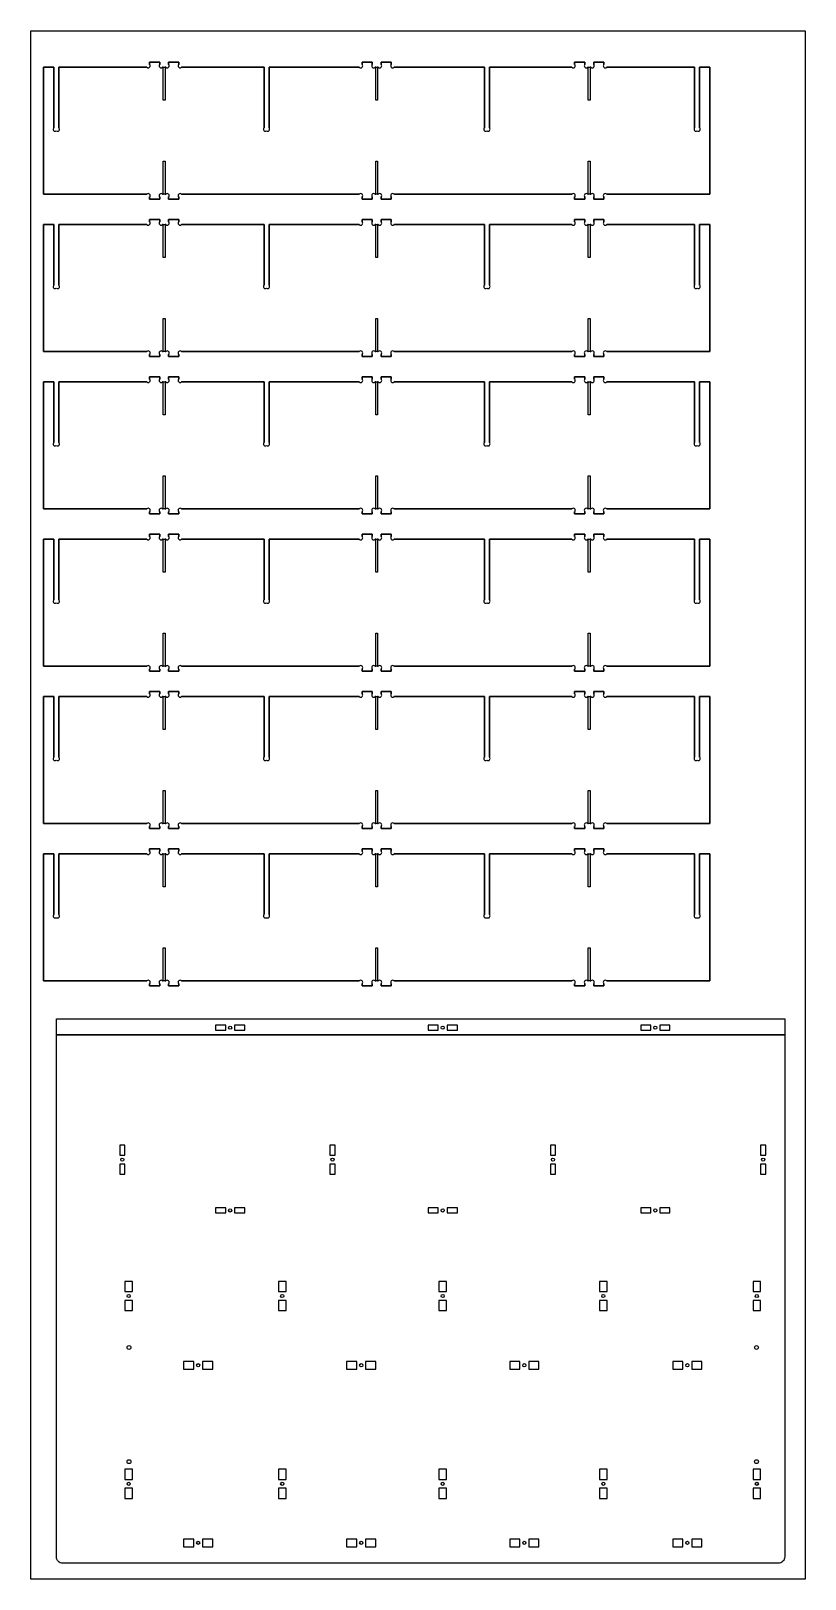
# Model space of a CAD drawing. Header units: millimetres. Extents: x 0 to 1220, y 0 to 2440.
import ezdxf

# ---------------------------------------------------------------- set-up
doc = ezdxf.new("R2010")
doc.units = ezdxf.units.MM
doc.layers.get('0').update_dxf_attribs({"linetype": 'CONTINUOUS'})

msp = doc.modelspace()

# ---------------------------------------------------------------- linework, layer by layer
for p, q in [((35.9, 2382.8), (19.9, 2382.8)), ((19.9, 2382.8), (19.9, 2182.8)), ((19.9, 2182.8), (19.9, 2382.8)), ((19.9, 2382.8), (35.9, 2382.8)), ((35.9, 2287.3), (35.9, 2382.8)), ((35.9, 2382.8), (35.9, 2287.3)), ((182.4, 2382.8), (43.9, 2382.8)), ((43.9, 2382.8), (43.9, 2287.3)), ((43.9, 2287.3), (43.9, 2382.8)), ((43.9, 2382.8), (182.4, 2382.8)), ((202.9, 2390.8), (186.9, 2390.8)), ((186.9, 2390.8), (186.9, 2387.3)), ((186.9, 2387.3), (186.9, 2390.8)), ((186.9, 2390.8), (202.9, 2390.8)), ((202.9, 2387.3), (202.9, 2390.8)), ((202.9, 2390.8), (202.9, 2387.3)), ((208.4, 2382.8), (207.5, 2382.8)), ((207.5, 2382.8), (212.4, 2382.8)), ((208.4, 2330.8), (208.4, 2382.8)), ((212.4, 2382.8), (211.4, 2382.8)), ((211.4, 2382.8), (211.4, 2330.8)), ((232.9, 2390.8), (216.9, 2390.8)), ((216.9, 2390.8), (216.9, 2387.3)), ((216.9, 2387.3), (216.9, 2390.8)), ((216.9, 2390.8), (232.9, 2390.8)), ((232.9, 2387.3), (232.9, 2390.8)), ((232.9, 2390.8), (232.9, 2387.3)), ((367.3, 2382.8), (237.5, 2382.8)), ((237.5, 2382.8), (367.3, 2382.8)), ((367.3, 2287.3), (367.3, 2382.8)), ((367.3, 2382.8), (367.3, 2287.3)), ((517.4, 2382.8), (375.3, 2382.8)), ((375.3, 2382.8), (375.3, 2287.3)), ((375.3, 2287.3), (375.3, 2382.8)), ((375.3, 2382.8), (517.4, 2382.8)), ((537.9, 2390.8), (521.9, 2390.8)), ((521.9, 2390.8), (521.9, 2387.3)), ((521.9, 2387.3), (521.9, 2390.8)), ((521.9, 2390.8), (537.9, 2390.8)), ((537.9, 2387.3), (537.9, 2390.8)), ((537.9, 2390.8), (537.9, 2387.3)), ((543.4, 2382.8), (542.5, 2382.8)), ((542.5, 2382.8), (547.4, 2382.8)), ((543.4, 2330.8), (543.4, 2382.8)), ((547.4, 2382.8), (546.4, 2382.8)), ((546.4, 2382.8), (546.4, 2330.8)), ((567.9, 2390.8), (551.9, 2390.8)), ((551.9, 2390.8), (551.9, 2387.3)), ((551.9, 2387.3), (551.9, 2390.8)), ((551.9, 2390.8), (567.9, 2390.8)), ((567.9, 2387.3), (567.9, 2390.8)), ((567.9, 2390.8), (567.9, 2387.3)), ((714.6, 2382.8), (572.5, 2382.8)), ((572.5, 2382.8), (714.6, 2382.8)), ((714.6, 2287.3), (714.6, 2382.8)), ((714.6, 2382.8), (714.6, 2287.3)), ((852.4, 2382.8), (722.6, 2382.8)), ((722.6, 2382.8), (722.6, 2287.3)), ((722.6, 2287.3), (722.6, 2382.8)), ((722.6, 2382.8), (852.4, 2382.8)), ((872.9, 2390.8), (856.9, 2390.8)), ((856.9, 2390.8), (856.9, 2387.3)), ((856.9, 2387.3), (856.9, 2390.8)), ((856.9, 2390.8), (872.9, 2390.8)), ((872.9, 2387.3), (872.9, 2390.8)), ((872.9, 2390.8), (872.9, 2387.3)), ((878.4, 2382.8), (877.5, 2382.8)), ((877.5, 2382.8), (882.4, 2382.8)), ((878.4, 2330.8), (878.4, 2382.8)), ((882.4, 2382.8), (881.4, 2382.8)), ((881.4, 2382.8), (881.4, 2330.8)), ((902.9, 2390.8), (886.9, 2390.8)), ((886.9, 2390.8), (886.9, 2387.3)), ((886.9, 2387.3), (886.9, 2390.8)), ((886.9, 2390.8), (902.9, 2390.8)), ((902.9, 2387.3), (902.9, 2390.8)), ((902.9, 2390.8), (902.9, 2387.3)), ((1045.9, 2382.8), (907.5, 2382.8)), ((907.5, 2382.8), (1045.9, 2382.8)), ((1045.9, 2287.3), (1045.9, 2382.8)), ((1045.9, 2382.8), (1045.9, 2287.3)), ((1069.9, 2382.8), (1053.9, 2382.8)), ((1053.9, 2382.8), (1053.9, 2287.3)), ((1053.9, 2287.3), (1053.9, 2382.8)), ((1053.9, 2382.8), (1069.9, 2382.8)), ((1069.9, 2182.8), (1069.9, 2382.8)), ((1069.9, 2382.8), (1069.9, 2182.8)), ((211.4, 2330.8), (208.4, 2330.8)), ((546.4, 2330.8), (543.4, 2330.8)), ((881.4, 2330.8), (878.4, 2330.8)), ((208.4, 2182.8), (208.4, 2234.8)), ((208.4, 2234.8), (211.4, 2234.8)), ((211.4, 2234.8), (211.4, 2182.8)), ((543.4, 2182.8), (543.4, 2234.8)), ((543.4, 2234.8), (546.4, 2234.8)), ((546.4, 2234.8), (546.4, 2182.8)), ((878.4, 2182.8), (878.4, 2234.8)), ((878.4, 2234.8), (881.4, 2234.8)), ((881.4, 2234.8), (881.4, 2182.8)), ((19.9, 2182.8), (182.4, 2182.8)), ((182.4, 2182.8), (19.9, 2182.8)), ((186.9, 2178.3), (186.9, 2174.8)), ((186.9, 2174.8), (186.9, 2178.3)), ((186.9, 2174.8), (202.9, 2174.8)), ((202.9, 2174.8), (186.9, 2174.8)), ((202.9, 2174.8), (202.9, 2178.3)), ((202.9, 2178.3), (202.9, 2174.8)), ((207.5, 2182.8), (208.4, 2182.8)), ((212.4, 2182.8), (207.5, 2182.8)), ((211.4, 2182.8), (212.4, 2182.8)), ((216.9, 2178.3), (216.9, 2174.8)), ((216.9, 2174.8), (216.9, 2178.3)), ((216.9, 2174.8), (232.9, 2174.8)), ((232.9, 2174.8), (216.9, 2174.8)), ((232.9, 2174.8), (232.9, 2178.3)), ((232.9, 2178.3), (232.9, 2174.8)), ((237.5, 2182.8), (517.4, 2182.8)), ((517.4, 2182.8), (237.5, 2182.8)), ((521.9, 2178.3), (521.9, 2174.8)), ((521.9, 2174.8), (521.9, 2178.3)), ((521.9, 2174.8), (537.9, 2174.8)), ((537.9, 2174.8), (521.9, 2174.8)), ((537.9, 2174.8), (537.9, 2178.3)), ((537.9, 2178.3), (537.9, 2174.8)), ((542.5, 2182.8), (543.4, 2182.8)), ((547.4, 2182.8), (542.5, 2182.8)), ((546.4, 2182.8), (547.4, 2182.8)), ((551.9, 2178.3), (551.9, 2174.8)), ((551.9, 2174.8), (551.9, 2178.3)), ((551.9, 2174.8), (567.9, 2174.8)), ((567.9, 2174.8), (551.9, 2174.8)), ((567.9, 2174.8), (567.9, 2178.3)), ((567.9, 2178.3), (567.9, 2174.8)), ((572.5, 2182.8), (852.4, 2182.8)), ((852.4, 2182.8), (572.5, 2182.8)), ((856.9, 2178.3), (856.9, 2174.8)), ((856.9, 2174.8), (856.9, 2178.3)), ((856.9, 2174.8), (872.9, 2174.8)), ((872.9, 2174.8), (856.9, 2174.8)), ((872.9, 2174.8), (872.9, 2178.3)), ((872.9, 2178.3), (872.9, 2174.8)), ((877.5, 2182.8), (878.4, 2182.8)), ((882.4, 2182.8), (877.5, 2182.8)), ((881.4, 2182.8), (882.4, 2182.8)), ((886.9, 2178.3), (886.9, 2174.8)), ((886.9, 2174.8), (886.9, 2178.3)), ((886.9, 2174.8), (902.9, 2174.8)), ((902.9, 2174.8), (886.9, 2174.8)), ((902.9, 2174.8), (902.9, 2178.3)), ((902.9, 2178.3), (902.9, 2174.8)), ((907.5, 2182.8), (1069.9, 2182.8)), ((1069.9, 2182.8), (907.5, 2182.8)), ((35.9, 2134.8), (19.9, 2134.8)), ((19.9, 2134.8), (19.9, 1934.8)), ((19.9, 1934.8), (19.9, 2134.8)), ((19.9, 2134.8), (35.9, 2134.8)), ((35.9, 2039.3), (35.9, 2134.8)), ((35.9, 2134.8), (35.9, 2039.3)), ((182.4, 2134.8), (43.9, 2134.8)), ((43.9, 2134.8), (43.9, 2039.3)), ((43.9, 2039.3), (43.9, 2134.8)), ((43.9, 2134.8), (182.4, 2134.8)), ((202.9, 2142.8), (186.9, 2142.8)), ((186.9, 2142.8), (186.9, 2139.3)), ((186.9, 2139.3), (186.9, 2142.8)), ((186.9, 2142.8), (202.9, 2142.8)), ((202.9, 2139.3), (202.9, 2142.8)), ((202.9, 2142.8), (202.9, 2139.3)), ((208.4, 2134.8), (207.5, 2134.8)), ((207.5, 2134.8), (212.4, 2134.8)), ((208.4, 2082.8), (208.4, 2134.8)), ((212.4, 2134.8), (211.4, 2134.8)), ((211.4, 2134.8), (211.4, 2082.8)), ((232.9, 2142.8), (216.9, 2142.8)), ((216.9, 2142.8), (216.9, 2139.3)), ((216.9, 2139.3), (216.9, 2142.8)), ((216.9, 2142.8), (232.9, 2142.8)), ((232.9, 2139.3), (232.9, 2142.8)), ((232.9, 2142.8), (232.9, 2139.3)), ((367.3, 2134.8), (237.5, 2134.8)), ((237.5, 2134.8), (367.3, 2134.8)), ((367.3, 2039.3), (367.3, 2134.8)), ((367.3, 2134.8), (367.3, 2039.3)), ((517.4, 2134.8), (375.3, 2134.8)), ((375.3, 2134.8), (375.3, 2039.3)), ((375.3, 2039.3), (375.3, 2134.8)), ((375.3, 2134.8), (517.4, 2134.8)), ((537.9, 2142.8), (521.9, 2142.8)), ((521.9, 2142.8), (521.9, 2139.3)), ((521.9, 2139.3), (521.9, 2142.8)), ((521.9, 2142.8), (537.9, 2142.8)), ((537.9, 2139.3), (537.9, 2142.8)), ((537.9, 2142.8), (537.9, 2139.3)), ((543.4, 2134.8), (542.5, 2134.8)), ((542.5, 2134.8), (547.4, 2134.8)), ((543.4, 2082.8), (543.4, 2134.8)), ((547.4, 2134.8), (546.4, 2134.8)), ((546.4, 2134.8), (546.4, 2082.8)), ((567.9, 2142.8), (551.9, 2142.8)), ((551.9, 2142.8), (551.9, 2139.3)), ((551.9, 2139.3), (551.9, 2142.8)), ((551.9, 2142.8), (567.9, 2142.8)), ((567.9, 2139.3), (567.9, 2142.8)), ((567.9, 2142.8), (567.9, 2139.3)), ((714.6, 2134.8), (572.5, 2134.8)), ((572.5, 2134.8), (714.6, 2134.8)), ((714.6, 2039.3), (714.6, 2134.8)), ((714.6, 2134.8), (714.6, 2039.3)), ((852.4, 2134.8), (722.6, 2134.8)), ((722.6, 2134.8), (722.6, 2039.3)), ((722.6, 2039.3), (722.6, 2134.8)), ((722.6, 2134.8), (852.4, 2134.8)), ((872.9, 2142.8), (856.9, 2142.8)), ((856.9, 2142.8), (856.9, 2139.3)), ((856.9, 2139.3), (856.9, 2142.8)), ((856.9, 2142.8), (872.9, 2142.8)), ((872.9, 2139.3), (872.9, 2142.8)), ((872.9, 2142.8), (872.9, 2139.3)), ((878.4, 2134.8), (877.5, 2134.8)), ((877.5, 2134.8), (882.4, 2134.8)), ((878.4, 2082.8), (878.4, 2134.8)), ((882.4, 2134.8), (881.4, 2134.8)), ((881.4, 2134.8), (881.4, 2082.8)), ((902.9, 2142.8), (886.9, 2142.8)), ((886.9, 2142.8), (886.9, 2139.3)), ((886.9, 2139.3), (886.9, 2142.8)), ((886.9, 2142.8), (902.9, 2142.8)), ((902.9, 2139.3), (902.9, 2142.8)), ((902.9, 2142.8), (902.9, 2139.3)), ((1045.9, 2134.8), (907.5, 2134.8)), ((907.5, 2134.8), (1045.9, 2134.8)), ((1045.9, 2039.3), (1045.9, 2134.8)), ((1045.9, 2134.8), (1045.9, 2039.3)), ((1069.9, 2134.8), (1053.9, 2134.8)), ((1053.9, 2134.8), (1053.9, 2039.3)), ((1053.9, 2039.3), (1053.9, 2134.8)), ((1053.9, 2134.8), (1069.9, 2134.8)), ((1069.9, 1934.8), (1069.9, 2134.8)), ((1069.9, 2134.8), (1069.9, 1934.8)), ((211.4, 2082.8), (208.4, 2082.8)), ((546.4, 2082.8), (543.4, 2082.8)), ((881.4, 2082.8), (878.4, 2082.8)), ((208.4, 1934.8), (208.4, 1986.8)), ((208.4, 1986.8), (211.4, 1986.8)), ((211.4, 1986.8), (211.4, 1934.8)), ((543.4, 1934.8), (543.4, 1986.8)), ((543.4, 1986.8), (546.4, 1986.8)), ((546.4, 1986.8), (546.4, 1934.8)), ((878.4, 1934.8), (878.4, 1986.8)), ((878.4, 1986.8), (881.4, 1986.8)), ((881.4, 1986.8), (881.4, 1934.8)), ((19.9, 1934.8), (182.4, 1934.8)), ((182.4, 1934.8), (19.9, 1934.8)), ((186.9, 1930.3), (186.9, 1926.8)), ((186.9, 1926.8), (186.9, 1930.3)), ((202.9, 1926.8), (202.9, 1930.3)), ((202.9, 1930.3), (202.9, 1926.8)), ((207.5, 1934.8), (208.4, 1934.8)), ((212.4, 1934.8), (207.5, 1934.8)), ((211.4, 1934.8), (212.4, 1934.8)), ((216.9, 1930.3), (216.9, 1926.8)), ((216.9, 1926.8), (216.9, 1930.3)), ((232.9, 1926.8), (232.9, 1930.3)), ((232.9, 1930.3), (232.9, 1926.8)), ((237.5, 1934.8), (517.4, 1934.8)), ((517.4, 1934.8), (237.5, 1934.8)), ((521.9, 1930.3), (521.9, 1926.8)), ((521.9, 1926.8), (521.9, 1930.3)), ((537.9, 1926.8), (537.9, 1930.3)), ((537.9, 1930.3), (537.9, 1926.8)), ((542.5, 1934.8), (543.4, 1934.8)), ((547.4, 1934.8), (542.5, 1934.8)), ((546.4, 1934.8), (547.4, 1934.8)), ((551.9, 1930.3), (551.9, 1926.8)), ((551.9, 1926.8), (551.9, 1930.3)), ((567.9, 1926.8), (567.9, 1930.3)), ((567.9, 1930.3), (567.9, 1926.8)), ((572.5, 1934.8), (852.4, 1934.8)), ((852.4, 1934.8), (572.5, 1934.8)), ((856.9, 1930.3), (856.9, 1926.8)), ((856.9, 1926.8), (856.9, 1930.3)), ((872.9, 1926.8), (872.9, 1930.3)), ((872.9, 1930.3), (872.9, 1926.8)), ((877.5, 1934.8), (878.4, 1934.8)), ((882.4, 1934.8), (877.5, 1934.8)), ((881.4, 1934.8), (882.4, 1934.8)), ((886.9, 1930.3), (886.9, 1926.8)), ((886.9, 1926.8), (886.9, 1930.3)), ((902.9, 1926.8), (902.9, 1930.3)), ((902.9, 1930.3), (902.9, 1926.8)), ((907.5, 1934.8), (1069.9, 1934.8)), ((1069.9, 1934.8), (907.5, 1934.8)), ((186.9, 1926.8), (202.9, 1926.8)), ((202.9, 1926.8), (186.9, 1926.8)), ((216.9, 1926.8), (232.9, 1926.8)), ((232.9, 1926.8), (216.9, 1926.8)), ((521.9, 1926.8), (537.9, 1926.8)), ((537.9, 1926.8), (521.9, 1926.8)), ((551.9, 1926.8), (567.9, 1926.8)), ((567.9, 1926.8), (551.9, 1926.8)), ((856.9, 1926.8), (872.9, 1926.8)), ((872.9, 1926.8), (856.9, 1926.8)), ((886.9, 1926.8), (902.9, 1926.8)), ((902.9, 1926.8), (886.9, 1926.8)), ((35.9, 1886.8), (19.9, 1886.8)), ((19.9, 1886.8), (19.9, 1686.8)), ((19.9, 1686.8), (19.9, 1886.8)), ((19.9, 1886.8), (35.9, 1886.8)), ((35.9, 1791.3), (35.9, 1886.8)), ((35.9, 1886.8), (35.9, 1791.3)), ((182.4, 1886.8), (43.9, 1886.8)), ((43.9, 1886.8), (43.9, 1791.3)), ((43.9, 1791.3), (43.9, 1886.8)), ((43.9, 1886.8), (182.4, 1886.8)), ((202.9, 1894.8), (186.9, 1894.8)), ((186.9, 1894.8), (186.9, 1891.3)), ((186.9, 1891.3), (186.9, 1894.8)), ((186.9, 1894.8), (202.9, 1894.8)), ((202.9, 1891.3), (202.9, 1894.8)), ((202.9, 1894.8), (202.9, 1891.3)), ((208.4, 1886.8), (207.5, 1886.8)), ((207.5, 1886.8), (212.4, 1886.8)), ((208.4, 1834.8), (208.4, 1886.8)), ((212.4, 1886.8), (211.4, 1886.8)), ((211.4, 1886.8), (211.4, 1834.8)), ((232.9, 1894.8), (216.9, 1894.8)), ((216.9, 1894.8), (216.9, 1891.3)), ((216.9, 1891.3), (216.9, 1894.8)), ((216.9, 1894.8), (232.9, 1894.8)), ((232.9, 1891.3), (232.9, 1894.8)), ((232.9, 1894.8), (232.9, 1891.3)), ((367.3, 1886.8), (237.5, 1886.8)), ((237.5, 1886.8), (367.3, 1886.8)), ((367.3, 1791.3), (367.3, 1886.8)), ((367.3, 1886.8), (367.3, 1791.3)), ((517.4, 1886.8), (375.3, 1886.8)), ((375.3, 1886.8), (375.3, 1791.3)), ((375.3, 1791.3), (375.3, 1886.8)), ((375.3, 1886.8), (517.4, 1886.8)), ((537.9, 1894.8), (521.9, 1894.8)), ((521.9, 1894.8), (521.9, 1891.3)), ((521.9, 1891.3), (521.9, 1894.8)), ((521.9, 1894.8), (537.9, 1894.8)), ((537.9, 1891.3), (537.9, 1894.8)), ((537.9, 1894.8), (537.9, 1891.3)), ((543.4, 1886.8), (542.5, 1886.8)), ((542.5, 1886.8), (547.4, 1886.8)), ((543.4, 1834.8), (543.4, 1886.8)), ((547.4, 1886.8), (546.4, 1886.8)), ((546.4, 1886.8), (546.4, 1834.8)), ((567.9, 1894.8), (551.9, 1894.8)), ((551.9, 1894.8), (551.9, 1891.3)), ((551.9, 1891.3), (551.9, 1894.8)), ((551.9, 1894.8), (567.9, 1894.8)), ((567.9, 1891.3), (567.9, 1894.8)), ((567.9, 1894.8), (567.9, 1891.3)), ((714.6, 1886.8), (572.5, 1886.8)), ((572.5, 1886.8), (714.6, 1886.8)), ((714.6, 1791.3), (714.6, 1886.8)), ((714.6, 1886.8), (714.6, 1791.3)), ((852.4, 1886.8), (722.6, 1886.8)), ((722.6, 1886.8), (722.6, 1791.3)), ((722.6, 1791.3), (722.6, 1886.8)), ((722.6, 1886.8), (852.4, 1886.8)), ((872.9, 1894.8), (856.9, 1894.8)), ((856.9, 1894.8), (856.9, 1891.3)), ((856.9, 1891.3), (856.9, 1894.8)), ((856.9, 1894.8), (872.9, 1894.8)), ((872.9, 1891.3), (872.9, 1894.8)), ((872.9, 1894.8), (872.9, 1891.3)), ((878.4, 1886.8), (877.5, 1886.8)), ((877.5, 1886.8), (882.4, 1886.8)), ((878.4, 1834.8), (878.4, 1886.8)), ((882.4, 1886.8), (881.4, 1886.8)), ((881.4, 1886.8), (881.4, 1834.8)), ((902.9, 1894.8), (886.9, 1894.8)), ((886.9, 1894.8), (886.9, 1891.3)), ((886.9, 1891.3), (886.9, 1894.8)), ((886.9, 1894.8), (902.9, 1894.8)), ((902.9, 1891.3), (902.9, 1894.8)), ((902.9, 1894.8), (902.9, 1891.3)), ((1045.9, 1886.8), (907.5, 1886.8)), ((907.5, 1886.8), (1045.9, 1886.8)), ((1045.9, 1791.3), (1045.9, 1886.8)), ((1045.9, 1886.8), (1045.9, 1791.3)), ((1069.9, 1886.8), (1053.9, 1886.8)), ((1053.9, 1886.8), (1053.9, 1791.3)), ((1053.9, 1791.3), (1053.9, 1886.8)), ((1053.9, 1886.8), (1069.9, 1886.8)), ((1069.9, 1686.8), (1069.9, 1886.8)), ((1069.9, 1886.8), (1069.9, 1686.8)), ((211.4, 1834.8), (208.4, 1834.8)), ((546.4, 1834.8), (543.4, 1834.8)), ((881.4, 1834.8), (878.4, 1834.8)), ((208.4, 1686.8), (208.4, 1738.8)), ((208.4, 1738.8), (211.4, 1738.8)), ((211.4, 1738.8), (211.4, 1686.8)), ((543.4, 1686.8), (543.4, 1738.8)), ((543.4, 1738.8), (546.4, 1738.8)), ((546.4, 1738.8), (546.4, 1686.8)), ((878.4, 1686.8), (878.4, 1738.8)), ((878.4, 1738.8), (881.4, 1738.8)), ((881.4, 1738.8), (881.4, 1686.8)), ((19.9, 1686.8), (182.4, 1686.8)), ((182.4, 1686.8), (19.9, 1686.8)), ((207.5, 1686.8), (208.4, 1686.8)), ((212.4, 1686.8), (207.5, 1686.8)), ((211.4, 1686.8), (212.4, 1686.8)), ((237.5, 1686.8), (517.4, 1686.8)), ((517.4, 1686.8), (237.5, 1686.8)), ((542.5, 1686.8), (543.4, 1686.8)), ((547.4, 1686.8), (542.5, 1686.8)), ((546.4, 1686.8), (547.4, 1686.8)), ((572.5, 1686.8), (852.4, 1686.8)), ((852.4, 1686.8), (572.5, 1686.8)), ((877.5, 1686.8), (878.4, 1686.8)), ((882.4, 1686.8), (877.5, 1686.8)), ((881.4, 1686.8), (882.4, 1686.8)), ((907.5, 1686.8), (1069.9, 1686.8)), ((1069.9, 1686.8), (907.5, 1686.8)), ((186.9, 1682.3), (186.9, 1678.8)), ((186.9, 1678.8), (186.9, 1682.3)), ((186.9, 1678.8), (202.9, 1678.8)), ((202.9, 1678.8), (186.9, 1678.8)), ((202.9, 1678.8), (202.9, 1682.3)), ((202.9, 1682.3), (202.9, 1678.8)), ((216.9, 1682.3), (216.9, 1678.8)), ((216.9, 1678.8), (216.9, 1682.3)), ((216.9, 1678.8), (232.9, 1678.8)), ((232.9, 1678.8), (216.9, 1678.8)), ((232.9, 1678.8), (232.9, 1682.3)), ((232.9, 1682.3), (232.9, 1678.8)), ((521.9, 1682.3), (521.9, 1678.8)), ((521.9, 1678.8), (521.9, 1682.3)), ((521.9, 1678.8), (537.9, 1678.8)), ((537.9, 1678.8), (521.9, 1678.8)), ((537.9, 1678.8), (537.9, 1682.3)), ((537.9, 1682.3), (537.9, 1678.8)), ((551.9, 1682.3), (551.9, 1678.8)), ((551.9, 1678.8), (551.9, 1682.3)), ((551.9, 1678.8), (567.9, 1678.8)), ((567.9, 1678.8), (551.9, 1678.8)), ((567.9, 1678.8), (567.9, 1682.3)), ((567.9, 1682.3), (567.9, 1678.8)), ((856.9, 1682.3), (856.9, 1678.8)), ((856.9, 1678.8), (856.9, 1682.3)), ((856.9, 1678.8), (872.9, 1678.8)), ((872.9, 1678.8), (856.9, 1678.8)), ((872.9, 1678.8), (872.9, 1682.3)), ((872.9, 1682.3), (872.9, 1678.8)), ((886.9, 1682.3), (886.9, 1678.8)), ((886.9, 1678.8), (886.9, 1682.3)), ((886.9, 1678.8), (902.9, 1678.8)), ((902.9, 1678.8), (886.9, 1678.8)), ((902.9, 1678.8), (902.9, 1682.3)), ((902.9, 1682.3), (902.9, 1678.8)), ((35.9, 1638.8), (19.9, 1638.8)), ((19.9, 1638.8), (19.9, 1438.8)), ((19.9, 1438.8), (19.9, 1638.8)), ((19.9, 1638.8), (35.9, 1638.8)), ((35.9, 1543.3), (35.9, 1638.8)), ((35.9, 1638.8), (35.9, 1543.3)), ((182.4, 1638.8), (43.9, 1638.8)), ((43.9, 1638.8), (43.9, 1543.3)), ((43.9, 1543.3), (43.9, 1638.8)), ((43.9, 1638.8), (182.4, 1638.8)), ((202.9, 1646.8), (186.9, 1646.8)), ((186.9, 1646.8), (186.9, 1643.3)), ((186.9, 1643.3), (186.9, 1646.8)), ((186.9, 1646.8), (202.9, 1646.8)), ((202.9, 1643.3), (202.9, 1646.8)), ((202.9, 1646.8), (202.9, 1643.3)), ((208.4, 1638.8), (207.5, 1638.8)), ((207.5, 1638.8), (212.4, 1638.8)), ((208.4, 1586.8), (208.4, 1638.8)), ((212.4, 1638.8), (211.4, 1638.8)), ((211.4, 1638.8), (211.4, 1586.8)), ((232.9, 1646.8), (216.9, 1646.8)), ((216.9, 1646.8), (216.9, 1643.3)), ((216.9, 1643.3), (216.9, 1646.8)), ((216.9, 1646.8), (232.9, 1646.8)), ((232.9, 1643.3), (232.9, 1646.8)), ((232.9, 1646.8), (232.9, 1643.3)), ((367.3, 1638.8), (237.5, 1638.8)), ((237.5, 1638.8), (367.3, 1638.8)), ((367.3, 1543.3), (367.3, 1638.8)), ((367.3, 1638.8), (367.3, 1543.3)), ((517.4, 1638.8), (375.3, 1638.8)), ((375.3, 1638.8), (375.3, 1543.3)), ((375.3, 1543.3), (375.3, 1638.8)), ((375.3, 1638.8), (517.4, 1638.8)), ((537.9, 1646.8), (521.9, 1646.8)), ((521.9, 1646.8), (521.9, 1643.3)), ((521.9, 1643.3), (521.9, 1646.8)), ((521.9, 1646.8), (537.9, 1646.8)), ((537.9, 1643.3), (537.9, 1646.8)), ((537.9, 1646.8), (537.9, 1643.3)), ((543.4, 1638.8), (542.5, 1638.8)), ((542.5, 1638.8), (547.4, 1638.8)), ((543.4, 1586.8), (543.4, 1638.8)), ((547.4, 1638.8), (546.4, 1638.8)), ((546.4, 1638.8), (546.4, 1586.8)), ((567.9, 1646.8), (551.9, 1646.8)), ((551.9, 1646.8), (551.9, 1643.3)), ((551.9, 1643.3), (551.9, 1646.8)), ((551.9, 1646.8), (567.9, 1646.8)), ((567.9, 1643.3), (567.9, 1646.8)), ((567.9, 1646.8), (567.9, 1643.3)), ((714.6, 1638.8), (572.5, 1638.8)), ((572.5, 1638.8), (714.6, 1638.8)), ((714.6, 1543.3), (714.6, 1638.8)), ((714.6, 1638.8), (714.6, 1543.3)), ((852.4, 1638.8), (722.6, 1638.8)), ((722.6, 1638.8), (722.6, 1543.3)), ((722.6, 1543.3), (722.6, 1638.8)), ((722.6, 1638.8), (852.4, 1638.8)), ((872.9, 1646.8), (856.9, 1646.8)), ((856.9, 1646.8), (856.9, 1643.3)), ((856.9, 1643.3), (856.9, 1646.8)), ((856.9, 1646.8), (872.9, 1646.8)), ((872.9, 1643.3), (872.9, 1646.8)), ((872.9, 1646.8), (872.9, 1643.3)), ((878.4, 1638.8), (877.5, 1638.8)), ((877.5, 1638.8), (882.4, 1638.8)), ((878.4, 1586.8), (878.4, 1638.8)), ((882.4, 1638.8), (881.4, 1638.8)), ((881.4, 1638.8), (881.4, 1586.8)), ((902.9, 1646.8), (886.9, 1646.8)), ((886.9, 1646.8), (886.9, 1643.3)), ((886.9, 1643.3), (886.9, 1646.8)), ((886.9, 1646.8), (902.9, 1646.8)), ((902.9, 1643.3), (902.9, 1646.8)), ((902.9, 1646.8), (902.9, 1643.3)), ((1045.9, 1638.8), (907.5, 1638.8)), ((907.5, 1638.8), (1045.9, 1638.8)), ((1045.9, 1543.3), (1045.9, 1638.8)), ((1045.9, 1638.8), (1045.9, 1543.3)), ((1069.9, 1638.8), (1053.9, 1638.8)), ((1053.9, 1638.8), (1053.9, 1543.3)), ((1053.9, 1543.3), (1053.9, 1638.8)), ((1053.9, 1638.8), (1069.9, 1638.8)), ((1069.9, 1438.8), (1069.9, 1638.8)), ((1069.9, 1638.8), (1069.9, 1438.8)), ((211.4, 1586.8), (208.4, 1586.8)), ((546.4, 1586.8), (543.4, 1586.8)), ((881.4, 1586.8), (878.4, 1586.8)), ((208.4, 1438.8), (208.4, 1490.8)), ((208.4, 1490.8), (211.4, 1490.8)), ((211.4, 1490.8), (211.4, 1438.8)), ((543.4, 1438.8), (543.4, 1490.8)), ((543.4, 1490.8), (546.4, 1490.8)), ((546.4, 1490.8), (546.4, 1438.8)), ((878.4, 1438.8), (878.4, 1490.8)), ((878.4, 1490.8), (881.4, 1490.8)), ((881.4, 1490.8), (881.4, 1438.8)), ((19.9, 1438.8), (182.4, 1438.8)), ((182.4, 1438.8), (19.9, 1438.8)), ((186.9, 1434.3), (186.9, 1430.8)), ((186.9, 1430.8), (186.9, 1434.3)), ((186.9, 1430.8), (202.9, 1430.8)), ((202.9, 1430.8), (186.9, 1430.8)), ((202.9, 1430.8), (202.9, 1434.3)), ((202.9, 1434.3), (202.9, 1430.8)), ((207.5, 1438.8), (208.4, 1438.8)), ((212.4, 1438.8), (207.5, 1438.8)), ((211.4, 1438.8), (212.4, 1438.8)), ((216.9, 1434.3), (216.9, 1430.8)), ((216.9, 1430.8), (216.9, 1434.3)), ((216.9, 1430.8), (232.9, 1430.8)), ((232.9, 1430.8), (216.9, 1430.8)), ((232.9, 1430.8), (232.9, 1434.3)), ((232.9, 1434.3), (232.9, 1430.8)), ((237.5, 1438.8), (517.4, 1438.8)), ((517.4, 1438.8), (237.5, 1438.8)), ((521.9, 1434.3), (521.9, 1430.8)), ((521.9, 1430.8), (521.9, 1434.3)), ((521.9, 1430.8), (537.9, 1430.8)), ((537.9, 1430.8), (521.9, 1430.8)), ((537.9, 1430.8), (537.9, 1434.3)), ((537.9, 1434.3), (537.9, 1430.8)), ((542.5, 1438.8), (543.4, 1438.8)), ((547.4, 1438.8), (542.5, 1438.8)), ((546.4, 1438.8), (547.4, 1438.8)), ((551.9, 1434.3), (551.9, 1430.8)), ((551.9, 1430.8), (551.9, 1434.3)), ((551.9, 1430.8), (567.9, 1430.8)), ((567.9, 1430.8), (551.9, 1430.8)), ((567.9, 1430.8), (567.9, 1434.3)), ((567.9, 1434.3), (567.9, 1430.8)), ((572.5, 1438.8), (852.4, 1438.8)), ((852.4, 1438.8), (572.5, 1438.8)), ((856.9, 1434.3), (856.9, 1430.8)), ((856.9, 1430.8), (856.9, 1434.3)), ((856.9, 1430.8), (872.9, 1430.8)), ((872.9, 1430.8), (856.9, 1430.8)), ((872.9, 1430.8), (872.9, 1434.3)), ((872.9, 1434.3), (872.9, 1430.8)), ((877.5, 1438.8), (878.4, 1438.8)), ((882.4, 1438.8), (877.5, 1438.8)), ((881.4, 1438.8), (882.4, 1438.8)), ((886.9, 1434.3), (886.9, 1430.8)), ((886.9, 1430.8), (886.9, 1434.3)), ((886.9, 1430.8), (902.9, 1430.8)), ((902.9, 1430.8), (886.9, 1430.8)), ((902.9, 1430.8), (902.9, 1434.3)), ((902.9, 1434.3), (902.9, 1430.8)), ((907.5, 1438.8), (1069.9, 1438.8)), ((1069.9, 1438.8), (907.5, 1438.8)), ((202.9, 1398.8), (186.9, 1398.8)), ((186.9, 1398.8), (186.9, 1395.3)), ((186.9, 1395.3), (186.9, 1398.8)), ((186.9, 1398.8), (202.9, 1398.8)), ((202.9, 1395.3), (202.9, 1398.8)), ((202.9, 1398.8), (202.9, 1395.3)), ((232.9, 1398.8), (216.9, 1398.8)), ((216.9, 1398.8), (216.9, 1395.3)), ((216.9, 1395.3), (216.9, 1398.8)), ((216.9, 1398.8), (232.9, 1398.8)), ((232.9, 1395.3), (232.9, 1398.8)), ((232.9, 1398.8), (232.9, 1395.3)), ((537.9, 1398.8), (521.9, 1398.8)), ((521.9, 1398.8), (521.9, 1395.3)), ((521.9, 1395.3), (521.9, 1398.8)), ((521.9, 1398.8), (537.9, 1398.8)), ((537.9, 1395.3), (537.9, 1398.8)), ((537.9, 1398.8), (537.9, 1395.3)), ((567.9, 1398.8), (551.9, 1398.8)), ((551.9, 1398.8), (551.9, 1395.3)), ((551.9, 1395.3), (551.9, 1398.8)), ((551.9, 1398.8), (567.9, 1398.8)), ((567.9, 1395.3), (567.9, 1398.8)), ((567.9, 1398.8), (567.9, 1395.3)), ((872.9, 1398.8), (856.9, 1398.8)), ((856.9, 1398.8), (856.9, 1395.3)), ((856.9, 1395.3), (856.9, 1398.8)), ((856.9, 1398.8), (872.9, 1398.8)), ((872.9, 1395.3), (872.9, 1398.8)), ((872.9, 1398.8), (872.9, 1395.3)), ((902.9, 1398.8), (886.9, 1398.8)), ((886.9, 1398.8), (886.9, 1395.3)), ((886.9, 1395.3), (886.9, 1398.8)), ((886.9, 1398.8), (902.9, 1398.8)), ((902.9, 1395.3), (902.9, 1398.8)), ((902.9, 1398.8), (902.9, 1395.3)), ((35.9, 1390.8), (19.9, 1390.8)), ((19.9, 1390.8), (19.9, 1190.8)), ((19.9, 1190.8), (19.9, 1390.8)), ((19.9, 1390.8), (35.9, 1390.8)), ((35.9, 1295.3), (35.9, 1390.8)), ((35.9, 1390.8), (35.9, 1295.3)), ((182.4, 1390.8), (43.9, 1390.8)), ((43.9, 1390.8), (43.9, 1295.3)), ((43.9, 1295.3), (43.9, 1390.8)), ((43.9, 1390.8), (182.4, 1390.8)), ((208.4, 1390.8), (207.5, 1390.8)), ((207.5, 1390.8), (212.4, 1390.8)), ((208.4, 1338.8), (208.4, 1390.8)), ((212.4, 1390.8), (211.4, 1390.8)), ((211.4, 1390.8), (211.4, 1338.8)), ((367.3, 1390.8), (237.5, 1390.8)), ((237.5, 1390.8), (367.3, 1390.8)), ((367.3, 1295.3), (367.3, 1390.8)), ((367.3, 1390.8), (367.3, 1295.3)), ((517.4, 1390.8), (375.3, 1390.8)), ((375.3, 1390.8), (375.3, 1295.3)), ((375.3, 1295.3), (375.3, 1390.8)), ((375.3, 1390.8), (517.4, 1390.8)), ((543.4, 1390.8), (542.5, 1390.8)), ((542.5, 1390.8), (547.4, 1390.8)), ((543.4, 1338.8), (543.4, 1390.8)), ((547.4, 1390.8), (546.4, 1390.8)), ((546.4, 1390.8), (546.4, 1338.8)), ((714.6, 1390.8), (572.5, 1390.8)), ((572.5, 1390.8), (714.6, 1390.8)), ((714.6, 1295.3), (714.6, 1390.8)), ((714.6, 1390.8), (714.6, 1295.3)), ((852.4, 1390.8), (722.6, 1390.8)), ((722.6, 1390.8), (722.6, 1295.3)), ((722.6, 1295.3), (722.6, 1390.8)), ((722.6, 1390.8), (852.4, 1390.8)), ((878.4, 1390.8), (877.5, 1390.8)), ((877.5, 1390.8), (882.4, 1390.8)), ((878.4, 1338.8), (878.4, 1390.8)), ((882.4, 1390.8), (881.4, 1390.8)), ((881.4, 1390.8), (881.4, 1338.8)), ((1045.9, 1390.8), (907.5, 1390.8)), ((907.5, 1390.8), (1045.9, 1390.8)), ((1045.9, 1295.3), (1045.9, 1390.8)), ((1045.9, 1390.8), (1045.9, 1295.3)), ((1069.9, 1390.8), (1053.9, 1390.8)), ((1053.9, 1390.8), (1053.9, 1295.3)), ((1053.9, 1295.3), (1053.9, 1390.8)), ((1053.9, 1390.8), (1069.9, 1390.8)), ((1069.9, 1190.8), (1069.9, 1390.8)), ((1069.9, 1390.8), (1069.9, 1190.8)), ((211.4, 1338.8), (208.4, 1338.8)), ((546.4, 1338.8), (543.4, 1338.8)), ((881.4, 1338.8), (878.4, 1338.8)), ((208.4, 1190.8), (208.4, 1242.8)), ((208.4, 1242.8), (211.4, 1242.8)), ((211.4, 1242.8), (211.4, 1190.8)), ((543.4, 1190.8), (543.4, 1242.8)), ((543.4, 1242.8), (546.4, 1242.8)), ((546.4, 1242.8), (546.4, 1190.8)), ((878.4, 1190.8), (878.4, 1242.8)), ((878.4, 1242.8), (881.4, 1242.8)), ((881.4, 1242.8), (881.4, 1190.8)), ((19.9, 1190.8), (182.4, 1190.8)), ((182.4, 1190.8), (19.9, 1190.8)), ((186.9, 1186.3), (186.9, 1182.8)), ((186.9, 1182.8), (186.9, 1186.3)), ((186.9, 1182.8), (202.9, 1182.8)), ((202.9, 1182.8), (186.9, 1182.8)), ((202.9, 1182.8), (202.9, 1186.3)), ((202.9, 1186.3), (202.9, 1182.8)), ((207.5, 1190.8), (208.4, 1190.8)), ((212.4, 1190.8), (207.5, 1190.8)), ((211.4, 1190.8), (212.4, 1190.8)), ((216.9, 1186.3), (216.9, 1182.8)), ((216.9, 1182.8), (216.9, 1186.3)), ((216.9, 1182.8), (232.9, 1182.8)), ((232.9, 1182.8), (216.9, 1182.8)), ((232.9, 1182.8), (232.9, 1186.3)), ((232.9, 1186.3), (232.9, 1182.8)), ((237.5, 1190.8), (517.4, 1190.8)), ((517.4, 1190.8), (237.5, 1190.8)), ((521.9, 1186.3), (521.9, 1182.8)), ((521.9, 1182.8), (521.9, 1186.3)), ((521.9, 1182.8), (537.9, 1182.8)), ((537.9, 1182.8), (521.9, 1182.8)), ((537.9, 1182.8), (537.9, 1186.3)), ((537.9, 1186.3), (537.9, 1182.8)), ((542.5, 1190.8), (543.4, 1190.8)), ((547.4, 1190.8), (542.5, 1190.8)), ((546.4, 1190.8), (547.4, 1190.8)), ((551.9, 1186.3), (551.9, 1182.8)), ((551.9, 1182.8), (551.9, 1186.3)), ((551.9, 1182.8), (567.9, 1182.8)), ((567.9, 1182.8), (551.9, 1182.8)), ((567.9, 1182.8), (567.9, 1186.3)), ((567.9, 1186.3), (567.9, 1182.8)), ((572.5, 1190.8), (852.4, 1190.8)), ((852.4, 1190.8), (572.5, 1190.8)), ((856.9, 1186.3), (856.9, 1182.8)), ((856.9, 1182.8), (856.9, 1186.3)), ((856.9, 1182.8), (872.9, 1182.8)), ((872.9, 1182.8), (856.9, 1182.8)), ((872.9, 1182.8), (872.9, 1186.3)), ((872.9, 1186.3), (872.9, 1182.8)), ((877.5, 1190.8), (878.4, 1190.8)), ((882.4, 1190.8), (877.5, 1190.8)), ((881.4, 1190.8), (882.4, 1190.8)), ((886.9, 1186.3), (886.9, 1182.8)), ((886.9, 1182.8), (886.9, 1186.3)), ((886.9, 1182.8), (902.9, 1182.8)), ((902.9, 1182.8), (886.9, 1182.8)), ((902.9, 1182.8), (902.9, 1186.3)), ((902.9, 1186.3), (902.9, 1182.8)), ((907.5, 1190.8), (1069.9, 1190.8)), ((1069.9, 1190.8), (907.5, 1190.8)), ((202.9, 1150.8), (186.9, 1150.8)), ((186.9, 1150.8), (186.9, 1147.3)), ((186.9, 1147.3), (186.9, 1150.8)), ((186.9, 1150.8), (202.9, 1150.8)), ((202.9, 1147.3), (202.9, 1150.8)), ((202.9, 1150.8), (202.9, 1147.3)), ((232.9, 1150.8), (216.9, 1150.8)), ((216.9, 1150.8), (216.9, 1147.3)), ((216.9, 1147.3), (216.9, 1150.8)), ((216.9, 1150.8), (232.9, 1150.8)), ((232.9, 1147.3), (232.9, 1150.8)), ((232.9, 1150.8), (232.9, 1147.3)), ((537.9, 1150.8), (521.9, 1150.8)), ((521.9, 1150.8), (521.9, 1147.3)), ((521.9, 1147.3), (521.9, 1150.8)), ((521.9, 1150.8), (537.9, 1150.8)), ((537.9, 1147.3), (537.9, 1150.8)), ((537.9, 1150.8), (537.9, 1147.3)), ((567.9, 1150.8), (551.9, 1150.8)), ((551.9, 1150.8), (551.9, 1147.3)), ((551.9, 1147.3), (551.9, 1150.8)), ((551.9, 1150.8), (567.9, 1150.8)), ((567.9, 1147.3), (567.9, 1150.8)), ((567.9, 1150.8), (567.9, 1147.3)), ((872.9, 1150.8), (856.9, 1150.8)), ((856.9, 1150.8), (856.9, 1147.3)), ((856.9, 1147.3), (856.9, 1150.8)), ((856.9, 1150.8), (872.9, 1150.8)), ((872.9, 1147.3), (872.9, 1150.8)), ((872.9, 1150.8), (872.9, 1147.3)), ((902.9, 1150.8), (886.9, 1150.8)), ((886.9, 1150.8), (886.9, 1147.3)), ((886.9, 1147.3), (886.9, 1150.8)), ((886.9, 1150.8), (902.9, 1150.8)), ((902.9, 1147.3), (902.9, 1150.8)), ((902.9, 1150.8), (902.9, 1147.3)), ((35.9, 1142.8), (19.9, 1142.8)), ((19.9, 1142.8), (19.9, 942.8)), ((19.9, 942.8), (19.9, 1142.8)), ((19.9, 1142.8), (35.9, 1142.8)), ((35.9, 1047.3), (35.9, 1142.8)), ((35.9, 1142.8), (35.9, 1047.3)), ((182.4, 1142.8), (43.9, 1142.8)), ((43.9, 1142.8), (43.9, 1047.3)), ((43.9, 1047.3), (43.9, 1142.8)), ((43.9, 1142.8), (182.4, 1142.8)), ((208.4, 1142.8), (207.5, 1142.8)), ((207.5, 1142.8), (212.4, 1142.8)), ((208.4, 1090.8), (208.4, 1142.8)), ((212.4, 1142.8), (211.4, 1142.8)), ((211.4, 1142.8), (211.4, 1090.8)), ((367.3, 1142.8), (237.5, 1142.8)), ((237.5, 1142.8), (367.3, 1142.8)), ((367.3, 1047.3), (367.3, 1142.8)), ((367.3, 1142.8), (367.3, 1047.3)), ((517.4, 1142.8), (375.3, 1142.8)), ((375.3, 1142.8), (375.3, 1047.3)), ((375.3, 1047.3), (375.3, 1142.8)), ((375.3, 1142.8), (517.4, 1142.8)), ((543.4, 1142.8), (542.5, 1142.8)), ((542.5, 1142.8), (547.4, 1142.8)), ((543.4, 1090.8), (543.4, 1142.8)), ((547.4, 1142.8), (546.4, 1142.8)), ((546.4, 1142.8), (546.4, 1090.8)), ((714.6, 1142.8), (572.5, 1142.8)), ((572.5, 1142.8), (714.6, 1142.8)), ((714.6, 1047.3), (714.6, 1142.8)), ((714.6, 1142.8), (714.6, 1047.3)), ((852.4, 1142.8), (722.6, 1142.8)), ((722.6, 1142.8), (722.6, 1047.3)), ((722.6, 1047.3), (722.6, 1142.8)), ((722.6, 1142.8), (852.4, 1142.8)), ((878.4, 1142.8), (877.5, 1142.8)), ((877.5, 1142.8), (882.4, 1142.8)), ((878.4, 1090.8), (878.4, 1142.8)), ((882.4, 1142.8), (881.4, 1142.8)), ((881.4, 1142.8), (881.4, 1090.8)), ((1045.9, 1142.8), (907.5, 1142.8)), ((907.5, 1142.8), (1045.9, 1142.8)), ((1045.9, 1047.3), (1045.9, 1142.8)), ((1045.9, 1142.8), (1045.9, 1047.3)), ((1069.9, 1142.8), (1053.9, 1142.8)), ((1053.9, 1142.8), (1053.9, 1047.3)), ((1053.9, 1047.3), (1053.9, 1142.8)), ((1053.9, 1142.8), (1069.9, 1142.8)), ((1069.9, 942.8), (1069.9, 1142.8)), ((1069.9, 1142.8), (1069.9, 942.8)), ((211.4, 1090.8), (208.4, 1090.8)), ((546.4, 1090.8), (543.4, 1090.8)), ((881.4, 1090.8), (878.4, 1090.8)), ((208.4, 942.8), (208.4, 994.8)), ((208.4, 994.8), (211.4, 994.8)), ((211.4, 994.8), (211.4, 942.8)), ((543.4, 942.8), (543.4, 994.8)), ((543.4, 994.8), (546.4, 994.8)), ((546.4, 994.8), (546.4, 942.8)), ((878.4, 942.8), (878.4, 994.8)), ((878.4, 994.8), (881.4, 994.8)), ((881.4, 994.8), (881.4, 942.8)), ((19.9, 942.8), (182.4, 942.8)), ((182.4, 942.8), (19.9, 942.8)), ((186.9, 938.3), (186.9, 934.8)), ((186.9, 934.8), (186.9, 938.3)), ((186.9, 934.8), (202.9, 934.8)), ((202.9, 934.8), (186.9, 934.8)), ((202.9, 934.8), (202.9, 938.3)), ((202.9, 938.3), (202.9, 934.8)), ((207.5, 942.8), (208.4, 942.8)), ((212.4, 942.8), (207.5, 942.8)), ((211.4, 942.8), (212.4, 942.8)), ((216.9, 938.3), (216.9, 934.8)), ((216.9, 934.8), (216.9, 938.3)), ((216.9, 934.8), (232.9, 934.8)), ((232.9, 934.8), (216.9, 934.8)), ((232.9, 934.8), (232.9, 938.3)), ((232.9, 938.3), (232.9, 934.8)), ((237.5, 942.8), (517.4, 942.8)), ((517.4, 942.8), (237.5, 942.8)), ((521.9, 938.3), (521.9, 934.8)), ((521.9, 934.8), (521.9, 938.3)), ((521.9, 934.8), (537.9, 934.8)), ((537.9, 934.8), (521.9, 934.8)), ((537.9, 934.8), (537.9, 938.3)), ((537.9, 938.3), (537.9, 934.8)), ((542.5, 942.8), (543.4, 942.8)), ((547.4, 942.8), (542.5, 942.8)), ((546.4, 942.8), (547.4, 942.8)), ((551.9, 938.3), (551.9, 934.8)), ((551.9, 934.8), (551.9, 938.3)), ((551.9, 934.8), (567.9, 934.8)), ((567.9, 934.8), (551.9, 934.8)), ((567.9, 934.8), (567.9, 938.3)), ((567.9, 938.3), (567.9, 934.8)), ((572.5, 942.8), (852.4, 942.8)), ((852.4, 942.8), (572.5, 942.8)), ((856.9, 938.3), (856.9, 934.8)), ((856.9, 934.8), (856.9, 938.3)), ((856.9, 934.8), (872.9, 934.8)), ((872.9, 934.8), (856.9, 934.8)), ((872.9, 934.8), (872.9, 938.3)), ((872.9, 938.3), (872.9, 934.8)), ((877.5, 942.8), (878.4, 942.8)), ((882.4, 942.8), (877.5, 942.8)), ((881.4, 942.8), (882.4, 942.8)), ((886.9, 938.3), (886.9, 934.8)), ((886.9, 934.8), (886.9, 938.3)), ((886.9, 934.8), (902.9, 934.8)), ((902.9, 934.8), (886.9, 934.8)), ((902.9, 934.8), (902.9, 938.3)), ((902.9, 938.3), (902.9, 934.8)), ((907.5, 942.8), (1069.9, 942.8)), ((1069.9, 942.8), (907.5, 942.8))]:
    msp.add_line(p, q)
for points in [[(0, 0), (0, 2440), (1220, 2440), (1220, 0)], [(1188, 883), (1188, 858), (40, 858), (40, 883)], [(307, 865), (307, 873), (291, 873), (291, 865)], [(337, 865), (337, 873), (321, 873), (321, 865)], [(642, 865), (642, 873), (626, 873), (626, 865)], [(672, 873), (656, 873), (656, 865), (672, 865)], [(977, 865), (977, 873), (961, 873), (961, 865)], [(1007, 873), (991, 873), (991, 865), (1007, 865)], [(148, 684), (140, 684), (140, 668), (148, 668)], [(479.3, 668), (479.3, 684), (471.3, 684), (471.3, 668)], [(826.7, 668), (826.7, 684), (818.7, 684), (818.7, 668)], [(1158, 684), (1150, 684), (1150, 668), (1158, 668)], [(140, 654), (140, 638), (148, 638), (148, 654)], [(479.3, 638), (479.3, 654), (471.3, 654), (471.3, 638)], [(826.7, 638), (826.7, 654), (818.7, 654), (818.7, 638)], [(1150, 654), (1150, 638), (1158, 638), (1158, 654)], [(291, 585), (291, 577), (307, 577), (307, 585)], [(321, 585), (321, 577), (337, 577), (337, 585)], [(642, 577), (642, 585), (626, 585), (626, 577)], [(656, 585), (656, 577), (672, 577), (672, 585)], [(961, 585), (961, 577), (977, 577), (977, 585)], [(991, 585), (991, 577), (1007, 577), (1007, 585)], [(148, 469), (148, 453), (160, 453), (160, 469)], [(402, 469), (390, 469), (390, 453), (402, 453)], [(655, 469), (643, 469), (643, 453), (655, 453)], [(908, 469), (896, 469), (896, 453), (908, 453)], [(1150, 469), (1138, 469), (1138, 453), (1150, 453)], [(148, 423), (160, 423), (160, 439), (148, 439)], [(402, 423), (402, 439), (390, 439), (390, 423)], [(655, 423), (655, 439), (643, 439), (643, 423)], [(908, 423), (908, 439), (896, 439), (896, 423)], [(1150, 423), (1150, 439), (1138, 439), (1138, 423)], [(240.5, 343), (240.5, 331), (256.5, 331), (256.5, 343)], [(270.5, 331), (286.5, 331), (286.5, 343), (270.5, 343)], [(497.5, 331), (513.5, 331), (513.5, 343), (497.5, 343)], [(527.5, 331), (543.5, 331), (543.5, 343), (527.5, 343)], [(754.5, 331), (770.5, 331), (770.5, 343), (754.5, 343)], [(784.5, 331), (800.5, 331), (800.5, 343), (784.5, 343)], [(1011.5, 331), (1027.5, 331), (1027.5, 343), (1011.5, 343)], [(1041.5, 331), (1057.5, 331), (1057.5, 343), (1041.5, 343)], [(148, 173), (148, 157), (160, 157), (160, 173)], [(402, 173), (390, 173), (390, 157), (402, 157)], [(655, 173), (643, 173), (643, 157), (655, 157)], [(908, 173), (896, 173), (896, 157), (908, 157)], [(1150, 173), (1138, 173), (1138, 157), (1150, 157)], [(148, 127), (160, 127), (160, 143), (148, 143)], [(402, 127), (402, 143), (390, 143), (390, 127)], [(655, 127), (655, 143), (643, 143), (643, 127)], [(908, 127), (908, 143), (896, 143), (896, 127)], [(1150, 127), (1150, 143), (1138, 143), (1138, 127)], [(240.5, 63), (240.5, 51), (256.5, 51), (256.5, 63)], [(270.5, 51), (286.5, 51), (286.5, 63), (270.5, 63)], [(497.5, 51), (513.5, 51), (513.5, 63), (497.5, 63)], [(527.5, 51), (543.5, 51), (543.5, 63), (527.5, 63)], [(754.5, 51), (770.5, 51), (770.5, 63), (754.5, 63)], [(784.5, 51), (800.5, 51), (800.5, 63), (784.5, 63)], [(1011.5, 51), (1027.5, 51), (1027.5, 63), (1011.5, 63)], [(1041.5, 51), (1057.5, 51), (1057.5, 63), (1041.5, 63)]]:
    msp.add_lwpolyline(points, close=True)
msp.add_lwpolyline([(1188, 35, -0.414214), (1178, 25), (50, 25, -0.414214), (40, 35), (40, 858), (1188, 858)], format="xyb", close=True)
for centre, radius in [((314, 869), 2.5), ((649, 869), 2.5), ((984, 869), 2.5), ((144, 661), 2.5), ((475.3, 661), 2.5), ((822.7, 661), 2.5), ((1154, 661), 2.5), ((314, 581), 2.5), ((649, 581), 2.5), ((984, 581), 2.5), ((154, 446), 2.5), ((396, 446), 2.5), ((649, 446), 2.5), ((902, 446), 2.5), ((1144, 446), 2.5), ((154.5, 365), 3), ((1143.5, 365), 3), ((263.5, 337), 2.5), ((520.5, 337), 2.5), ((777.5, 337), 2.5), ((1034.5, 337), 2.5), ((154.5, 185), 3), ((1143.5, 185), 3), ((154, 150), 2.5), ((396, 150), 2.5), ((649, 150), 2.5), ((902, 150), 2.5), ((1144, 150), 2.5), ((263.5, 57), 2.5), ((520.5, 57), 2.5), ((777.5, 57), 2.5), ((1034.5, 57), 2.5)]:
    msp.add_circle(centre, radius)
for centre, start, end in [((184.7, 2385.1), -135, 45), ((184.7, 2385.1), -135, 45), ((205.2, 2385.1), 135, 315), ((205.2, 2385.1), 135, 315), ((214.7, 2385.1), -135, 45), ((214.7, 2385.1), -135, 45), ((235.2, 2385.1), 135, 315), ((235.2, 2385.1), 135, 315), ((519.7, 2385.1), -135, 45), ((519.7, 2385.1), -135, 45), ((540.2, 2385.1), 135, 315), ((540.2, 2385.1), 135, 315), ((549.7, 2385.1), -135, 45), ((549.7, 2385.1), -135, 45), ((570.2, 2385.1), 135, 315), ((570.2, 2385.1), 135, 315), ((854.7, 2385.1), -135, 45), ((854.7, 2385.1), -135, 45), ((875.2, 2385.1), 135, 315), ((875.2, 2385.1), 135, 315), ((884.7, 2385.1), -135, 45), ((884.7, 2385.1), -135, 45), ((905.2, 2385.1), 135, 315), ((905.2, 2385.1), 135, 315), ((38.2, 2285.1), 135, 302.8808), ((38.2, 2285.1), 135, 302.8808), ((41.7, 2285.1), -122.8808, 45), ((41.7, 2285.1), -122.8808, 45), ((369.5, 2285.1), 135, 302.8808), ((369.5, 2285.1), 135, 302.8808), ((373, 2285.1), -122.8808, 45), ((373, 2285.1), -122.8808, 45), ((716.9, 2285.1), 135, 302.8808), ((716.9, 2285.1), 135, 302.8808), ((720.4, 2285.1), -122.8808, 45), ((720.4, 2285.1), -122.8808, 45), ((1048.2, 2285.1), 135, 302.8808), ((1048.2, 2285.1), 135, 302.8808), ((1051.7, 2285.1), -122.8808, 45), ((1051.7, 2285.1), -122.8808, 45), ((184.7, 2180.5), -45, 135), ((184.7, 2180.5), -45, 135), ((205.2, 2180.5), 45, 225), ((205.2, 2180.5), 45, 225), ((214.7, 2180.5), -45, 135), ((214.7, 2180.5), -45, 135), ((235.2, 2180.5), 45, 225), ((235.2, 2180.5), 45, 225), ((519.7, 2180.5), -45, 135), ((519.7, 2180.5), -45, 135), ((540.2, 2180.5), 45, 225), ((540.2, 2180.5), 45, 225), ((549.7, 2180.5), -45, 135), ((549.7, 2180.5), -45, 135), ((570.2, 2180.5), 45, 225), ((570.2, 2180.5), 45, 225), ((854.7, 2180.5), -45, 135), ((854.7, 2180.5), -45, 135), ((875.2, 2180.5), 45, 225), ((875.2, 2180.5), 45, 225), ((884.7, 2180.5), -45, 135), ((884.7, 2180.5), -45, 135), ((905.2, 2180.5), 45, 225), ((905.2, 2180.5), 45, 225), ((184.7, 2137.1), -135, 45), ((184.7, 2137.1), -135, 45), ((205.2, 2137.1), 135, 315), ((205.2, 2137.1), 135, 315), ((214.7, 2137.1), -135, 45), ((214.7, 2137.1), -135, 45), ((235.2, 2137.1), 135, 315), ((235.2, 2137.1), 135, 315), ((519.7, 2137.1), -135, 45), ((519.7, 2137.1), -135, 45), ((540.2, 2137.1), 135, 315), ((540.2, 2137.1), 135, 315), ((549.7, 2137.1), -135, 45), ((549.7, 2137.1), -135, 45), ((570.2, 2137.1), 135, 315), ((570.2, 2137.1), 135, 315), ((854.7, 2137.1), -135, 45), ((854.7, 2137.1), -135, 45), ((875.2, 2137.1), 135, 315), ((875.2, 2137.1), 135, 315), ((884.7, 2137.1), -135, 45), ((884.7, 2137.1), -135, 45), ((905.2, 2137.1), 135, 315), ((905.2, 2137.1), 135, 315), ((38.2, 2037.1), 135, 302.8808), ((38.2, 2037.1), 135, 302.8808), ((41.7, 2037.1), -122.8808, 45), ((41.7, 2037.1), -122.8808, 45), ((369.5, 2037.1), 135, 302.8808), ((369.5, 2037.1), 135, 302.8808), ((373, 2037.1), -122.8808, 45), ((373, 2037.1), -122.8808, 45), ((716.9, 2037.1), 135, 302.8808), ((716.9, 2037.1), 135, 302.8808), ((720.4, 2037.1), -122.8808, 45), ((720.4, 2037.1), -122.8808, 45), ((1048.2, 2037.1), 135, 302.8808), ((1048.2, 2037.1), 135, 302.8808), ((1051.7, 2037.1), -122.8808, 45), ((1051.7, 2037.1), -122.8808, 45), ((184.7, 1932.5), -45, 135), ((184.7, 1932.5), -45, 135), ((205.2, 1932.5), 45, 225), ((205.2, 1932.5), 45, 225), ((214.7, 1932.5), -45, 135), ((214.7, 1932.5), -45, 135), ((235.2, 1932.5), 45, 225), ((235.2, 1932.5), 45, 225), ((519.7, 1932.5), -45, 135), ((519.7, 1932.5), -45, 135), ((540.2, 1932.5), 45, 225), ((540.2, 1932.5), 45, 225), ((549.7, 1932.5), -45, 135), ((549.7, 1932.5), -45, 135), ((570.2, 1932.5), 45, 225), ((570.2, 1932.5), 45, 225), ((854.7, 1932.5), -45, 135), ((854.7, 1932.5), -45, 135), ((875.2, 1932.5), 45, 225), ((875.2, 1932.5), 45, 225), ((884.7, 1932.5), -45, 135), ((884.7, 1932.5), -45, 135), ((905.2, 1932.5), 45, 225), ((905.2, 1932.5), 45, 225), ((184.7, 1889.1), -135, 45), ((184.7, 1889.1), -135, 45), ((205.2, 1889.1), 135, 315), ((205.2, 1889.1), 135, 315), ((214.7, 1889.1), -135, 45), ((214.7, 1889.1), -135, 45), ((235.2, 1889.1), 135, 315), ((235.2, 1889.1), 135, 315), ((519.7, 1889.1), -135, 45), ((519.7, 1889.1), -135, 45), ((540.2, 1889.1), 135, 315), ((540.2, 1889.1), 135, 315), ((549.7, 1889.1), -135, 45), ((549.7, 1889.1), -135, 45), ((570.2, 1889.1), 135, 315), ((570.2, 1889.1), 135, 315), ((854.7, 1889.1), -135, 45), ((854.7, 1889.1), -135, 45), ((875.2, 1889.1), 135, 315), ((875.2, 1889.1), 135, 315), ((884.7, 1889.1), -135, 45), ((884.7, 1889.1), -135, 45), ((905.2, 1889.1), 135, 315), ((905.2, 1889.1), 135, 315), ((38.2, 1789.1), 135, 302.8808), ((38.2, 1789.1), 135, 302.8808), ((41.7, 1789.1), -122.8808, 45), ((41.7, 1789.1), -122.8808, 45), ((369.5, 1789.1), 135, 302.8808), ((369.5, 1789.1), 135, 302.8808), ((373, 1789.1), -122.8808, 45), ((373, 1789.1), -122.8808, 45), ((716.9, 1789.1), 135, 302.8808), ((716.9, 1789.1), 135, 302.8808), ((720.4, 1789.1), -122.8808, 45), ((720.4, 1789.1), -122.8808, 45), ((1048.2, 1789.1), 135, 302.8808), ((1048.2, 1789.1), 135, 302.8808), ((1051.7, 1789.1), -122.8808, 45), ((1051.7, 1789.1), -122.8808, 45), ((184.7, 1684.5), -45, 135), ((184.7, 1684.5), -45, 135), ((205.2, 1684.5), 45, 225), ((205.2, 1684.5), 45, 225), ((214.7, 1684.5), -45, 135), ((214.7, 1684.5), -45, 135), ((235.2, 1684.5), 45, 225), ((235.2, 1684.5), 45, 225), ((519.7, 1684.5), -45, 135), ((519.7, 1684.5), -45, 135), ((540.2, 1684.5), 45, 225), ((540.2, 1684.5), 45, 225), ((549.7, 1684.5), -45, 135), ((549.7, 1684.5), -45, 135), ((570.2, 1684.5), 45, 225), ((570.2, 1684.5), 45, 225), ((854.7, 1684.5), -45, 135), ((854.7, 1684.5), -45, 135), ((875.2, 1684.5), 45, 225), ((875.2, 1684.5), 45, 225), ((884.7, 1684.5), -45, 135), ((884.7, 1684.5), -45, 135), ((905.2, 1684.5), 45, 225), ((905.2, 1684.5), 45, 225), ((184.7, 1641.1), -135, 45), ((184.7, 1641.1), -135, 45), ((205.2, 1641.1), 135, 315), ((205.2, 1641.1), 135, 315), ((214.7, 1641.1), -135, 45), ((214.7, 1641.1), -135, 45), ((235.2, 1641.1), 135, 315), ((235.2, 1641.1), 135, 315), ((519.7, 1641.1), -135, 45), ((519.7, 1641.1), -135, 45), ((540.2, 1641.1), 135, 315), ((540.2, 1641.1), 135, 315), ((549.7, 1641.1), -135, 45), ((549.7, 1641.1), -135, 45), ((570.2, 1641.1), 135, 315), ((570.2, 1641.1), 135, 315), ((854.7, 1641.1), -135, 45), ((854.7, 1641.1), -135, 45), ((875.2, 1641.1), 135, 315), ((875.2, 1641.1), 135, 315), ((884.7, 1641.1), -135, 45), ((884.7, 1641.1), -135, 45), ((905.2, 1641.1), 135, 315), ((905.2, 1641.1), 135, 315), ((38.2, 1541.1), 135, 302.8808), ((38.2, 1541.1), 135, 302.8808), ((41.7, 1541.1), -122.8808, 45), ((41.7, 1541.1), -122.8808, 45), ((369.5, 1541.1), 135, 302.8808), ((369.5, 1541.1), 135, 302.8808), ((373, 1541.1), -122.8808, 45), ((373, 1541.1), -122.8808, 45), ((716.9, 1541.1), 135, 302.8808), ((716.9, 1541.1), 135, 302.8808), ((720.4, 1541.1), -122.8808, 45), ((720.4, 1541.1), -122.8808, 45), ((1048.2, 1541.1), 135, 302.8808), ((1048.2, 1541.1), 135, 302.8808), ((1051.7, 1541.1), -122.8808, 45), ((1051.7, 1541.1), -122.8808, 45), ((184.7, 1436.5), -45, 135), ((184.7, 1436.5), -45, 135), ((205.2, 1436.5), 45, 225), ((205.2, 1436.5), 45, 225), ((214.7, 1436.5), -45, 135), ((214.7, 1436.5), -45, 135), ((235.2, 1436.5), 45, 225), ((235.2, 1436.5), 45, 225), ((519.7, 1436.5), -45, 135), ((519.7, 1436.5), -45, 135), ((540.2, 1436.5), 45, 225), ((540.2, 1436.5), 45, 225), ((549.7, 1436.5), -45, 135), ((549.7, 1436.5), -45, 135), ((570.2, 1436.5), 45, 225), ((570.2, 1436.5), 45, 225), ((854.7, 1436.5), -45, 135), ((854.7, 1436.5), -45, 135), ((875.2, 1436.5), 45, 225), ((875.2, 1436.5), 45, 225), ((884.7, 1436.5), -45, 135), ((884.7, 1436.5), -45, 135), ((905.2, 1436.5), 45, 225), ((905.2, 1436.5), 45, 225), ((184.7, 1393.1), -135, 45), ((184.7, 1393.1), -135, 45), ((205.2, 1393.1), 135, 315), ((205.2, 1393.1), 135, 315), ((214.7, 1393.1), -135, 45), ((214.7, 1393.1), -135, 45), ((235.2, 1393.1), 135, 315), ((235.2, 1393.1), 135, 315), ((519.7, 1393.1), -135, 45), ((519.7, 1393.1), -135, 45), ((540.2, 1393.1), 135, 315), ((540.2, 1393.1), 135, 315), ((549.7, 1393.1), -135, 45), ((549.7, 1393.1), -135, 45), ((570.2, 1393.1), 135, 315), ((570.2, 1393.1), 135, 315), ((854.7, 1393.1), -135, 45), ((854.7, 1393.1), -135, 45), ((875.2, 1393.1), 135, 315), ((875.2, 1393.1), 135, 315), ((884.7, 1393.1), -135, 45), ((884.7, 1393.1), -135, 45), ((905.2, 1393.1), 135, 315), ((905.2, 1393.1), 135, 315), ((38.2, 1293.1), 135, 302.8808), ((38.2, 1293.1), 135, 302.8808), ((41.7, 1293.1), -122.8808, 45), ((41.7, 1293.1), -122.8808, 45), ((369.5, 1293.1), 135, 302.8808), ((369.5, 1293.1), 135, 302.8808), ((373, 1293.1), -122.8808, 45), ((373, 1293.1), -122.8808, 45), ((716.9, 1293.1), 135, 302.8808), ((716.9, 1293.1), 135, 302.8808), ((720.4, 1293.1), -122.8808, 45), ((720.4, 1293.1), -122.8808, 45), ((1048.2, 1293.1), 135, 302.8808), ((1048.2, 1293.1), 135, 302.8808), ((1051.7, 1293.1), -122.8808, 45), ((1051.7, 1293.1), -122.8808, 45), ((184.7, 1188.5), -45, 135), ((184.7, 1188.5), -45, 135), ((205.2, 1188.5), 45, 225), ((205.2, 1188.5), 45, 225), ((214.7, 1188.5), -45, 135), ((214.7, 1188.5), -45, 135), ((235.2, 1188.5), 45, 225), ((235.2, 1188.5), 45, 225), ((519.7, 1188.5), -45, 135), ((519.7, 1188.5), -45, 135), ((540.2, 1188.5), 45, 225), ((540.2, 1188.5), 45, 225), ((549.7, 1188.5), -45, 135), ((549.7, 1188.5), -45, 135), ((570.2, 1188.5), 45, 225), ((570.2, 1188.5), 45, 225), ((854.7, 1188.5), -45, 135), ((854.7, 1188.5), -45, 135), ((875.2, 1188.5), 45, 225), ((875.2, 1188.5), 45, 225), ((884.7, 1188.5), -45, 135), ((884.7, 1188.5), -45, 135), ((905.2, 1188.5), 45, 225), ((905.2, 1188.5), 45, 225), ((184.7, 1145.1), -135, 45), ((184.7, 1145.1), -135, 45), ((205.2, 1145.1), 135, 315), ((205.2, 1145.1), 135, 315), ((214.7, 1145.1), -135, 45), ((214.7, 1145.1), -135, 45), ((235.2, 1145.1), 135, 315), ((235.2, 1145.1), 135, 315), ((519.7, 1145.1), -135, 45), ((519.7, 1145.1), -135, 45), ((540.2, 1145.1), 135, 315), ((540.2, 1145.1), 135, 315), ((549.7, 1145.1), -135, 45), ((549.7, 1145.1), -135, 45), ((570.2, 1145.1), 135, 315), ((570.2, 1145.1), 135, 315), ((854.7, 1145.1), -135, 45), ((854.7, 1145.1), -135, 45), ((875.2, 1145.1), 135, 315), ((875.2, 1145.1), 135, 315), ((884.7, 1145.1), -135, 45), ((884.7, 1145.1), -135, 45), ((905.2, 1145.1), 135, 315), ((905.2, 1145.1), 135, 315), ((38.2, 1045.1), 135, 302.8808), ((38.2, 1045.1), 135, 302.8808), ((41.7, 1045.1), -122.8808, 45), ((41.7, 1045.1), -122.8808, 45), ((369.5, 1045.1), 135, 302.8808), ((369.5, 1045.1), 135, 302.8808), ((373, 1045.1), -122.8808, 45), ((373, 1045.1), -122.8808, 45), ((716.9, 1045.1), 135, 302.8808), ((716.9, 1045.1), 135, 302.8808), ((720.4, 1045.1), -122.8808, 45), ((720.4, 1045.1), -122.8808, 45), ((1048.2, 1045.1), 135, 302.8808), ((1048.2, 1045.1), 135, 302.8808), ((1051.7, 1045.1), -122.8808, 45), ((1051.7, 1045.1), -122.8808, 45), ((184.7, 940.5), -45, 135), ((184.7, 940.5), -45, 135), ((205.2, 940.5), 45, 225), ((205.2, 940.5), 45, 225), ((214.7, 940.5), -45, 135), ((214.7, 940.5), -45, 135), ((235.2, 940.5), 45, 225), ((235.2, 940.5), 45, 225), ((519.7, 940.5), -45, 135), ((519.7, 940.5), -45, 135), ((540.2, 940.5), 45, 225), ((540.2, 940.5), 45, 225), ((549.7, 940.5), -45, 135), ((549.7, 940.5), -45, 135), ((570.2, 940.5), 45, 225), ((570.2, 940.5), 45, 225), ((854.7, 940.5), -45, 135), ((854.7, 940.5), -45, 135), ((875.2, 940.5), 45, 225), ((875.2, 940.5), 45, 225), ((884.7, 940.5), -45, 135), ((884.7, 940.5), -45, 135), ((905.2, 940.5), 45, 225), ((905.2, 940.5), 45, 225)]:
    msp.add_arc(centre, 3.2, start, end)

doc.saveas('drawing.dxf')
